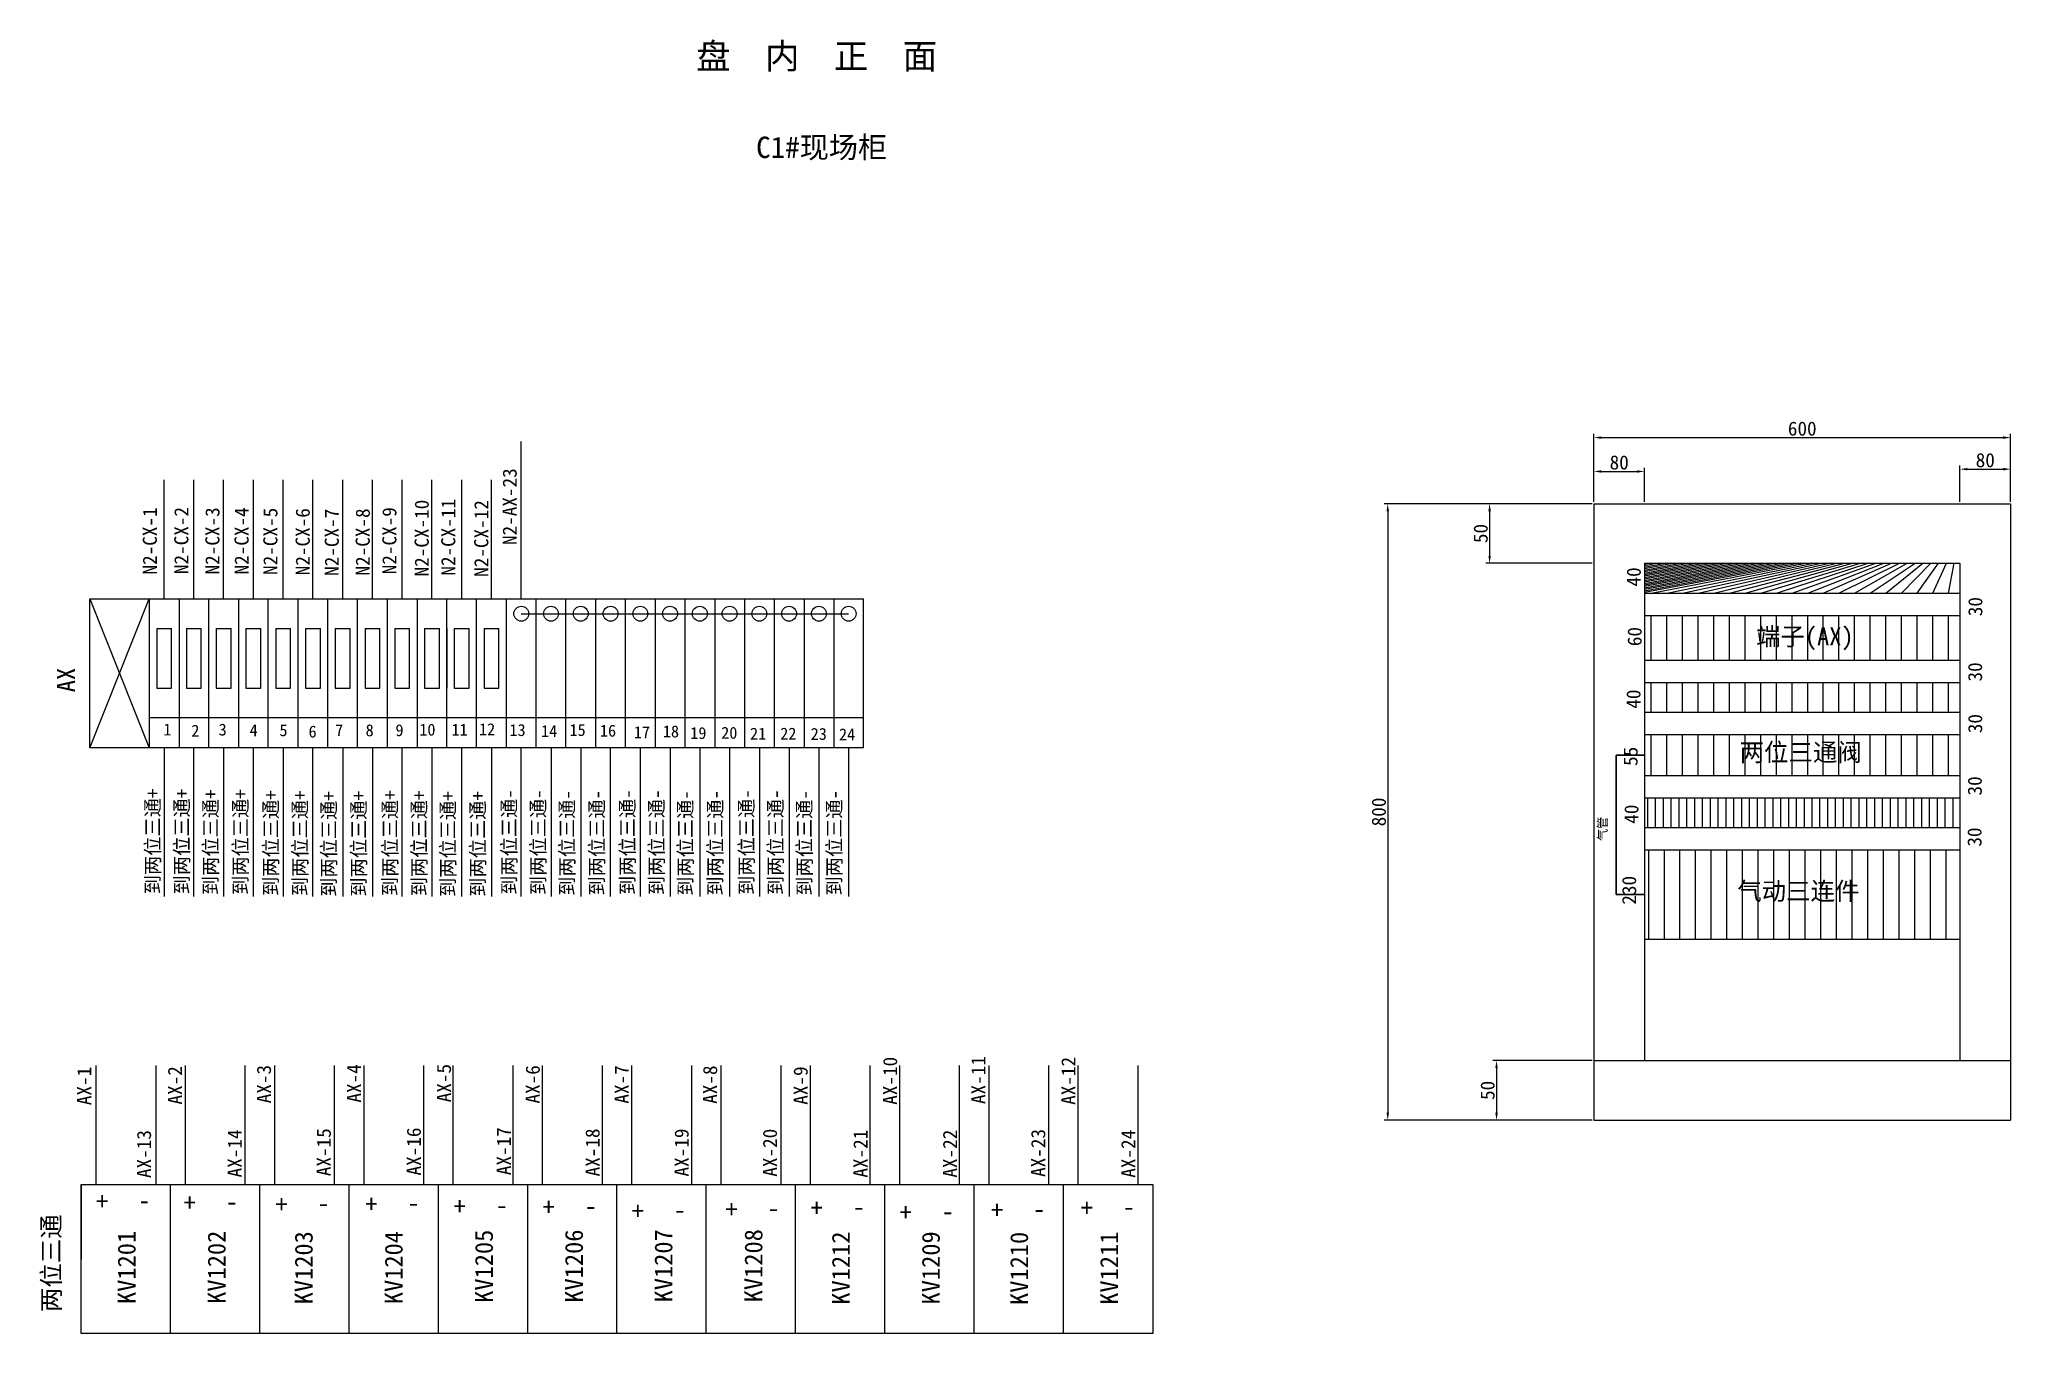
# Model space of a CAD drawing. Header units: millimetres. Extents: x -316745142 to -316741104, y 1018242592 to 1018244331.
# Drawn here: x -316741766 to -316741104, y 1018243855 to 1018244290 of the extents above; entities that cross this region are included whole.
import ezdxf

# ---------------------------------------------------------------- set-up
doc = ezdxf.new("R2010")
doc.units = ezdxf.units.MM
doc.dimstyles.new('ISO-25', dxfattribs={"dimtxt": 2.5, "dimasz": 2.5, "dimexe": 1.25, "dimexo": 0.625, "dimtad": 1, "dimdsep": 46, "dimtxsty": 'Standard', "dimcen": 2.5, "dimadec": 0, "dimazin": 0, "dimtfac": 1, "dimtmove": 0, "dimatfit": 3, "dimfxl": 1, "dimarcsym": 0})
pattern_1 = [(45, (0, 0), (-2.245064030267288, 2.245064030267288), [])]

msp = doc.modelspace()

# ---------------------------------------------------------------- texts
at = {"lineweight": -2, "attachment_point": 1}
for s, width, insert, char_height in [('{\\fSimSun|b0|i0|c134|p2;盘  内  正  面}', 167.2279717922211, (-316741545.3610529, 1018244288.556472), 8.4865), ('{\\fSimSun|b0|i0|c134|p2;C1#现场柜}', 46.2363868355751, (-316741525.2242106, 1018244257.280938), 7.1805), ('{\\fSimSun|b0|i0|c134|p2;端子(AX)}', 76.99844938516617, (-316741189.2490847, 1018244092.443249), 6.0163), ('1', 6.0163, (-316741724.4042536, 1018244060.201497), 4), ('2', 6.0163, (-316741715.0012127, 1018244059.77847), 4), ('3', 6.0163, (-316741705.8349119, 1018244060.149935), 4), ('4', 6.0163, (-316741695.4120504, 1018244059.938414), 4), ('5', 6.0163, (-316741685.4007834, 1018244059.938414), 4), ('6', 6.0163, (-316741675.612007, 1018244059.504251), 4), ('7', 6.0163, (-316741666.6463932, 1018244059.949556), 4), ('8', 6.0163, (-316741656.4406842, 1018244059.943486), 4), ('9', 6.0163, (-316741646.4060274, 1018244059.945679), 4), ('10', 6.0163, (-316741638.407169, 1018244060.139281), 4), ('11', 6.0163, (-316741627.5808867, 1018244060.112987), 4), ('12', 6.0163, (-316741618.343737, 1018244060.269352), 4), ('13', 6.0163, (-316741608.1081311, 1018244060.001966), 4), ('14', 6.0163, (-316741597.486169, 1018244059.653683), 4), ('15', 6.0163, (-316741587.9412521, 1018244060.025291), 4), ('16', 6.0163, (-316741577.7106034, 1018244059.7939), 4), ('17', 6.0163, (-316741566.3121178, 1018244059.267635), 4), ('18', 6.0163, (-316741556.5598373, 1018244059.540846), 4), ('19', 6.0163, (-316741547.3543817, 1018244058.994401), 4), ('20', 6.0163, (-316741536.964121, 1018244059.085486), 4), ('21', 6.0163, (-316741527.269683, 1018244058.804562), 4), ('22', 6.0163, (-316741517.1257881, 1018244058.804562), 4), ('23', 6.0163, (-316741506.8905773, 1018244058.713258), 4), ('24', 6.0163, (-316741497.3863764, 1018244058.530605), 4), ('{\\fSimSun|b0|i0|c134|p2;两位三通阀}', 47.23481088876724, (-316741194.7460609, 1018244053.545288), 6.0163), ('{\\fSimSun|b0|i0|c134|p2;气动三连件}', 47.23481088876724, (-316741195.5487311, 1018244006.935566), 6.0163), ('{\\fSimSun|b0|i0|c134|p2;+}', 6.234150648117065, (-316741746.9765505, 1018243902.754176), 6.0163), ('{\\fSimSun|b0|i0|c134|p2;-}', 6.234150648117065, (-316741732.8346753, 1018243903.106006), 6.0163), ('{\\fSimSun|b0|i0|c134|p2;+}', 6.234150648117065, (-316741717.60697, 1018243902.300898), 6.0163), ('{\\fSimSun|b0|i0|c134|p2;-}', 6.234150648117065, (-316741703.4650948, 1018243902.652727), 6.0163), ('{\\fSimSun|b0|i0|c134|p2;+}', 6.234150648117065, (-316741686.7347192, 1018243901.78675), 6.0163), ('{\\fSimSun|b0|i0|c134|p2;+}', 6.234150648117065, (-316741656.5529351, 1018243901.900688), 6.0163), ('{\\fSimSun|b0|i0|c134|p2;+}', 6.234150648117065, (-316741626.8880371, 1018243901.127396), 6.0163), ('{\\fSimSun|b0|i0|c134|p2;+}', 6.234150648117065, (-316741596.9651513, 1018243900.869632), 6.0163), ('{\\fSimSun|b0|i0|c134|p2;+}', 6.234150648117065, (-316741506.9386668, 1018243900.611867), 6.0163), ('{\\fSimSun|b0|i0|c134|p2;+}', 6.234150648117065, (-316741416.1383262, 1018243900.611867), 6.0163), ('{\\fSimSun|b0|i0|c134|p2;-}', 6.234150648117065, (-316741672.592844, 1018243902.138579), 6.0163), ('{\\fSimSun|b0|i0|c134|p2;-}', 6.234150648117065, (-316741642.41106, 1018243902.252518), 6.0163), ('{\\fSimSun|b0|i0|c134|p2;-}', 6.234150648117065, (-316741612.7461619, 1018243901.479225), 6.0163), ('{\\fSimSun|b0|i0|c134|p2;-}', 6.234150648117065, (-316741582.8232762, 1018243901.221461), 6.0163), ('{\\fSimSun|b0|i0|c134|p2;+}', 6.234150648117065, (-316741567.0423191, 1018243899.580832), 6.0163), ('{\\fSimSun|b0|i0|c134|p2;-}', 6.234150648117065, (-316741552.9004439, 1018243899.932662), 6.0163), ('{\\fSimSun|b0|i0|c134|p2;+}', 6.234150648117065, (-316741535.5717209, 1018243900.096361), 6.0163), ('{\\fSimSun|b0|i0|c134|p2;-}', 6.234150648117065, (-316741521.4298458, 1018243900.44819), 6.0163), ('{\\fSimSun|b0|i0|c134|p2;-}', 6.234150648117065, (-316741492.7967917, 1018243900.963697), 6.0163), ('{\\fSimSun|b0|i0|c134|p2;+}', 6.234150648117065, (-316741477.0158346, 1018243899.065304), 6.0163), ('{\\fSimSun|b0|i0|c134|p2;-}', 6.234150648117065, (-316741462.8739594, 1018243899.417134), 6.0163), ('{\\fSimSun|b0|i0|c134|p2;+}', 6.234150648117065, (-316741446.3190926, 1018243899.838597), 6.0163), ('{\\fSimSun|b0|i0|c134|p2;-}', 6.234150648117065, (-316741432.1772175, 1018243900.190426), 6.0163), ('{\\fSimSun|b0|i0|c134|p2;-}', 6.234150648117065, (-316741401.996451, 1018243900.963697), 6.0163)]:
    msp.add_mtext_dynamic_manual_height_columns(s, width=width, gutter_width=23.6715, heights=[0], dxfattribs=dict(at, insert=insert, char_height=char_height))
for s, width, insert, char_height, rotation in [('N2-AX-23', 8.481099486351013, (-316741610.3946222, 1018244120.138573), 4.7343, 89.99999999999999), ('N2-CX-1', 8.481099486351013, (-316741731.2990685, 1018244110.221934), 4.7343, 89.99999999999999), ('N2-CX-2', 8.481099486351013, (-316741720.7345894, 1018244110.378195), 4.7343, 89.99999999999999), ('N2-CX-3', 8.481099486351013, (-316741710.2859277, 1018244110.249832), 4.7343, 89.99999999999999), ('N2-CX-4', 8.481099486351013, (-316741700.4773573, 1018244110.249163), 4.7343, 89.99999999999999), ('N2-CX-5', 8.481099486351013, (-316741690.8039267, 1018244110.096409), 4.7343, 89.99999999999999), ('N2-CX-6', 8.481099486351013, (-316741679.9436739, 1018244109.978819), 4.7343, 89.99999999999999), ('N2-CX-7', 8.481099486351013, (-316741670.1721568, 1018244109.775491), 4.7343, 89.99999999999999), ('N2-CX-8', 8.481099486351013, (-316741659.7793131, 1018244109.891724), 4.7343, 89.99999999999999), ('N2-CX-9', 8.481099486351013, (-316741650.8208498, 1018244110.301669), 4.7343, 89.99999999999999), ('N2-CX-10', 8.481099486351013, (-316741639.9605968, 1018244109.585436), 4.7343, 89.99999999999999), ('N2-CX-11', 8.481099486351013, (-316741631.0374558, 1018244109.855449), 4.7343, 89.99999999999999), ('N2-CX-12', 8.481099486351013, (-316741619.9434903, 1018244109.445522), 4.7343, 89.99999999999999), ('40', 4.332371652126312, (-316741232.7044289, 1018244106.200426), 4.7343, 90), ('30', 4.332371652126312, (-316741117.961879, 1018244096.229653), 4.7343, 90), ('60', 4.332371652126312, (-316741232.4297688, 1018244086.167996), 4.7343, 90), ('AX', 55.68630057573318, (-316741760.113143, 1018244070.697033), 6.0163, 89.99999999999999), ('30', 4.332371652126312, (-316741118.0416265, 1018244074.298946), 4.7343, 90), ('40', 4.332371652126312, (-316741232.8074045, 1018244065.171367), 4.7343, 90), ('30', 4.332371652126312, (-316741118.0102952, 1018244056.94213), 4.7343, 90), ('55', 4.332371652126312, (-316741233.7933486, 1018244045.950704), 4.7343, 90), ('30', 4.332371652126312, (-316741118.1319785, 1018244036.025301), 4.7343, 90), ('{\\fSimSun|b0|i0|c134|p2;到两位三通}+', 131.1388491988182, (-316741730.3584774, 1018244002.866136), 4.7343, 89.99999999999999), ('{\\fSimSun|b0|i0|c134|p2;到两位三通}+', 131.1388491988182, (-316741720.5774364, 1018244002.804938), 4.7343, 89.99999999999999), ('{\\fSimSun|b0|i0|c134|p2;到两位三通}+', 131.1388491988182, (-316741710.8875507, 1018244002.574388), 4.7343, 89.99999999999999), ('{\\fSimSun|b0|i0|c134|p2;到两位三通}+', 131.1388491988182, (-316741700.8515747, 1018244002.632036), 4.7343, 89.99999999999999), ('{\\fSimSun|b0|i0|c134|p2;到两位三通}+', 131.1388491988182, (-316741690.6425536, 1018244002.289804), 4.7343, 89.99999999999999), ('{\\fSimSun|b0|i0|c134|p2;到两位三通}+', 131.1388491988182, (-316741680.8615127, 1018244002.228606), 4.7343, 89.99999999999999), ('{\\fSimSun|b0|i0|c134|p2;到两位三通}+', 131.1388491988182, (-316741671.171627, 1018244001.998056), 4.7343, 89.99999999999999), ('{\\fSimSun|b0|i0|c134|p2;到两位三通}+', 131.1388491988182, (-316741661.135651, 1018244002.055704), 4.7343, 89.99999999999999), ('{\\fSimSun|b0|i0|c134|p2;到两位三通}+', 131.1388491988182, (-316741650.6247247, 1018244002.257069), 4.7343, 89.99999999999999), ('{\\fSimSun|b0|i0|c134|p2;到两位三通}+', 131.1388491988182, (-316741640.8436838, 1018244002.195871), 4.7343, 89.99999999999999), ('{\\fSimSun|b0|i0|c134|p2;到两位三通}+', 131.1388491988182, (-316741631.1537981, 1018244001.96532), 4.7343, 89.99999999999999), ('{\\fSimSun|b0|i0|c134|p2;到两位三通}+', 131.1388491988182, (-316741621.1178221, 1018244002.022969), 4.7343, 89.99999999999999), ('{\\fSimSun|b0|i0|c134|p2;到两位三通}-', 131.1388491988182, (-316741610.6170183, 1018244002.658856), 4.7343, 89.99999999999999), ('{\\fSimSun|b0|i0|c134|p2;到两位三通}-', 131.1388491988182, (-316741600.8359774, 1018244002.597658), 4.7343, 89.99999999999999), ('{\\fSimSun|b0|i0|c134|p2;到两位三通}-', 131.1388491988182, (-316741591.1460917, 1018244002.367107), 4.7343, 89.99999999999999), ('{\\fSimSun|b0|i0|c134|p2;到两位三通}-', 131.1388491988182, (-316741581.1101157, 1018244002.424756), 4.7343, 89.99999999999999), ('{\\fSimSun|b0|i0|c134|p2;到两位三通}-', 131.1388491988182, (-316741570.839771, 1018244002.615493), 4.7343, 89.99999999999999), ('{\\fSimSun|b0|i0|c134|p2;到两位三通}-', 131.1388491988182, (-316741561.05873, 1018244002.554295), 4.7343, 89.99999999999999), ('{\\fSimSun|b0|i0|c134|p2;到两位三通}-', 131.1388491988182, (-316741551.3688443, 1018244002.323745), 4.7343, 89.99999999999999), ('{\\fSimSun|b0|i0|c134|p2;到两位三通}-', 131.1388491988182, (-316741541.3328683, 1018244002.381393), 4.7343, 89.99999999999999), ('{\\fSimSun|b0|i0|c134|p2;到两位三通}-', 131.1388491988182, (-316741530.8581471, 1018244002.646454), 4.7343, 89.99999999999999), ('{\\fSimSun|b0|i0|c134|p2;到两位三通}-', 131.1388491988182, (-316741521.0771062, 1018244002.585256), 4.7343, 89.99999999999999), ('{\\fSimSun|b0|i0|c134|p2;到两位三通}-', 131.1388491988182, (-316741511.3872205, 1018244002.354705), 4.7343, 89.99999999999999), ('{\\fSimSun|b0|i0|c134|p2;到两位三通}-', 131.1388491988182, (-316741501.3512445, 1018244002.412354), 4.7343, 89.99999999999999), ('40', 4.332371652126312, (-316741233.5049944, 1018244026.539758), 4.7343, 90), ('30', 4.332371652126312, (-316741118.2384513, 1018244018.851269), 4.7343, 90), ('230', 4.332371652126312, (-316741234.2672821, 1018243999.368269), 4.7343, 90), ('{\\fSimSun|b0|i0|c134|p2;AX-10}', 131.1388491988182, (-316741482.5791932, 1018243932.172005), 4.7343, 89.99999999999999), ('{\\fSimSun|b0|i0|c134|p2;AX-11}', 131.1388491988182, (-316741452.9325584, 1018243932.418244), 4.7343, 89.99999999999999), ('{\\fSimSun|b0|i0|c134|p2;AX-12}', 131.1388491988182, (-316741422.669795, 1018243932.139664), 4.7343, 89.99999999999999), ('{\\fSimSun|b0|i0|c134|p2;AX-1}', 131.1388491988182, (-316741753.3777133, 1018243932.038149), 4.7343, 89.99999999999999), ('{\\fSimSun|b0|i0|c134|p2;AX-2}', 131.1388491988182, (-316741722.8812773, 1018243932.245693), 4.7343, 89.99999999999999), ('{\\fSimSun|b0|i0|c134|p2;AX-3}', 131.1388491988182, (-316741692.9705491, 1018243932.660802), 4.7343, 89.99999999999999), ('{\\fSimSun|b0|i0|c134|p2;AX-4}', 131.1388491988182, (-316741662.7238531, 1018243932.894924), 4.7343, 89.99999999999999), ('{\\fSimSun|b0|i0|c134|p2;AX-5}', 131.1388491988182, (-316741632.4847622, 1018243932.999112), 4.7343, 89.99999999999999), ('{\\fSimSun|b0|i0|c134|p2;AX-6}', 131.1388491988182, (-316741602.6628328, 1018243932.582337), 4.7343, 89.99999999999999), ('{\\fSimSun|b0|i0|c134|p2;AX-7}', 131.1388491988182, (-316741572.7438032, 1018243932.555803), 4.7343, 89.99999999999999), ('{\\fSimSun|b0|i0|c134|p2;AX-8}', 131.1388491988182, (-316741543.0648195, 1018243932.494911), 4.7343, 89.99999999999999), ('{\\fSimSun|b0|i0|c134|p2;AX-9}', 131.1388491988182, (-316741512.6475955, 1018243932.179389), 4.7343, 89.99999999999999), ('{\\fSimSun|b0|i0|c134|p2;AX-13}', 131.1388491988182, (-316741733.266932, 1018243907.564924), 4.7343, 89.99999999999999), ('{\\fSimSun|b0|i0|c134|p2;AX-14}', 131.1388491988182, (-316741702.770496, 1018243907.772468), 4.7343, 89.99999999999999), ('{\\fSimSun|b0|i0|c134|p2;AX-15}', 131.1388491988182, (-316741672.8597678, 1018243908.187577), 4.7343, 89.99999999999999), ('{\\fSimSun|b0|i0|c134|p2;AX-16}', 131.1388491988182, (-316741642.6130717, 1018243908.421699), 4.7343, 89.99999999999999), ('{\\fSimSun|b0|i0|c134|p2;AX-17}', 131.1388491988182, (-316741612.3739809, 1018243908.525887), 4.7343, 89.99999999999999), ('{\\fSimSun|b0|i0|c134|p2;AX-18}', 131.1388491988182, (-316741582.5520515, 1018243908.109113), 4.7343, 89.99999999999999), ('{\\fSimSun|b0|i0|c134|p2;AX-19}', 131.1388491988182, (-316741552.6330219, 1018243908.082578), 4.7343, 89.99999999999999), ('{\\fSimSun|b0|i0|c134|p2;AX-20}', 131.1388491988182, (-316741522.9540381, 1018243908.021686), 4.7343, 89.99999999999999), ('{\\fSimSun|b0|i0|c134|p2;AX-21}', 131.1388491988182, (-316741492.5368142, 1018243907.706164), 4.7343, 89.99999999999999), ('{\\fSimSun|b0|i0|c134|p2;AX-22}', 131.1388491988182, (-316741462.4684119, 1018243907.69878), 4.7343, 89.99999999999999), ('{\\fSimSun|b0|i0|c134|p2;AX-23}', 131.1388491988182, (-316741432.8217771, 1018243907.945019), 4.7343, 89.99999999999999), ('{\\fSimSun|b0|i0|c134|p2;AX-24}', 131.1388491988182, (-316741402.5590137, 1018243907.666439), 4.7343, 89.99999999999999), ('{\\fSimSun|b0|i0|c134|p2;两位三通}', 55.68630057573318, (-316741765.103388, 1018243862.557879), 6.0163, 89.99999999999999), ('{\\fSimSun|b0|i0|c134|p2;KV1201}', 55.68630057573318, (-316741739.7540679, 1018243865.265432), 6.0163, 89.99999999999999), ('{\\fSimSun|b0|i0|c134|p2;KV1202}', 55.68630057573318, (-316741709.514977, 1018243865.322314), 6.0163, 89.99999999999999), ('{\\fSimSun|b0|i0|c134|p2;KV1203}', 55.68630057573318, (-316741680.2533154, 1018243865.152305), 6.0163, 89.99999999999999), ('{\\fSimSun|b0|i0|c134|p2;KV1204}', 55.68630057573318, (-316741650.0142246, 1018243865.209186), 6.0163, 89.99999999999999), ('{\\fSimSun|b0|i0|c134|p2;KV1205}', 55.68630057573318, (-316741619.6883702, 1018243865.662289), 6.0163, 89.99999999999999), ('{\\fSimSun|b0|i0|c134|p2;KV1206}', 55.68630057573318, (-316741589.4492793, 1018243865.719171), 6.0163, 89.99999999999999), ('{\\fSimSun|b0|i0|c134|p2;KV1207}', 55.68630057573318, (-316741559.370594, 1018243865.803398), 6.0163, 89.99999999999999), ('{\\fSimSun|b0|i0|c134|p2;KV1208}', 55.68630057573318, (-316741529.1315031, 1018243865.86028), 6.0163, 89.99999999999999), ('{\\fSimSun|b0|i0|c134|p2;KV1212}', 55.68630057573318, (-316741499.7741338, 1018243865.056355), 6.0163, 89.99999999999999), ('{\\fSimSun|b0|i0|c134|p2;KV1209}', 55.68630057573318, (-316741469.5350429, 1018243865.113237), 6.0163, 89.99999999999999), ('{\\fSimSun|b0|i0|c134|p2;KV1210}', 55.68630057573318, (-316741439.8640929, 1018243864.951378), 6.0163, 89.99999999999999), ('{\\fSimSun|b0|i0|c134|p2;KV1211}', 55.68630057573318, (-316741409.625002, 1018243865.00826), 6.0163, 89.99999999999999)]:
    msp.add_mtext_dynamic_manual_height_columns(s, width=width, gutter_width=23.6715, heights=[0], dxfattribs=dict(at, insert=insert, char_height=char_height, rotation=rotation))
at = {"color": 2, "lineweight": -2, "true_color": 0xf1eb1f, "insert": (-316741242.341956, 1018244020.743923), "char_height": 3, "attachment_point": 1, "rotation": 90}
msp.add_mtext_dynamic_manual_height_columns('{\\fSimSun|b0|i0|c134|p2;气管}', width=47.23481088876724, gutter_width=23.6715, heights=[0], dxfattribs=at)

# ---------------------------------------------------------------- blocks, each defined once
blk = doc.blocks.new('*D135')
at = {"color": 0, "lineweight": -2, "transparency": 16777216}
for p, q in [((-316741243.727273, 1018244134.624178), (-316741243.727273, 1018244157.451385)), ((-316741241.227273, 1018244156.201385), (-316741106.227273, 1018244156.201385)), ((-316741103.727273, 1018244134.624178), (-316741103.727273, 1018244157.451385))]:
    blk.add_line(p, q, dxfattribs=at)
for points in [[(-316741241.227273, 1018244156.618051), (-316741241.227273, 1018244155.784718), (-316741243.727273, 1018244156.201385)], [(-316741106.227273, 1018244156.618051), (-316741106.227273, 1018244155.784718), (-316741103.727273, 1018244156.201385)]]:
    blk.add_solid(points, dxfattribs=at)
at = {"layer": 'Defpoints', "color": 0, "lineweight": -2, "transparency": 16777216}
for p in [(-316741103.727273, 1018244156.201385), (-316741243.727273, 1018244133.999178), (-316741103.727273, 1018244133.999178)]:
    blk.add_point(p, dxfattribs=at)
at = {"color": 0, "lineweight": -2, "transparency": 16777216, "insert": (-316741173.727273, 1018244159.19351), "char_height": 2.5, "attachment_point": 5}
blk.add_mtext('{\\H1.8937x;600}', dxfattribs=at)
blk = doc.blocks.new('*D136')
at = {"color": 0, "lineweight": -2, "transparency": 16777216}
for p, q in [((-316741243.727273, 1018244134.624178), (-316741243.727273, 1018244146.090933)), ((-316741241.227273, 1018244144.840933), (-316741229.227273, 1018244144.840933)), ((-316741226.727273, 1018244134.624178), (-316741226.727273, 1018244146.090933))]:
    blk.add_line(p, q, dxfattribs=at)
for points in [[(-316741241.227273, 1018244145.2576), (-316741241.227273, 1018244144.424267), (-316741243.727273, 1018244144.840933)], [(-316741229.227273, 1018244145.2576), (-316741229.227273, 1018244144.424267), (-316741226.727273, 1018244144.840933)]]:
    blk.add_solid(points, dxfattribs=at)
at = {"layer": 'Defpoints', "color": 0, "lineweight": -2, "transparency": 16777216}
for p in [(-316741226.727273, 1018244144.840933), (-316741243.727273, 1018244133.999178), (-316741226.727273, 1018244133.999178)]:
    blk.add_point(p, dxfattribs=at)
at = {"color": 0, "lineweight": -2, "transparency": 16777216, "insert": (-316741235.227273, 1018244147.833058), "char_height": 2.5, "attachment_point": 5}
blk.add_mtext('{\\H1.8937x;80}', dxfattribs=at)
blk = doc.blocks.new('*D137')
at = {"color": 0, "lineweight": -2, "transparency": 16777216}
for p, q in [((-316741120.727273, 1018244134.624178), (-316741120.727273, 1018244146.857855)), ((-316741118.227273, 1018244145.607855), (-316741106.227273, 1018244145.607855)), ((-316741103.727273, 1018244134.624178), (-316741103.727273, 1018244146.857855))]:
    blk.add_line(p, q, dxfattribs=at)
for points in [[(-316741118.227273, 1018244146.024521), (-316741118.227273, 1018244145.191188), (-316741120.727273, 1018244145.607855)], [(-316741106.227273, 1018244146.024521), (-316741106.227273, 1018244145.191188), (-316741103.727273, 1018244145.607855)]]:
    blk.add_solid(points, dxfattribs=at)
at = {"layer": 'Defpoints', "color": 0, "lineweight": -2, "transparency": 16777216}
for p in [(-316741103.727273, 1018244145.607855), (-316741120.727273, 1018244133.999178), (-316741103.727273, 1018244133.999178)]:
    blk.add_point(p, dxfattribs=at)
at = {"color": 0, "lineweight": -2, "transparency": 16777216, "insert": (-316741112.227273, 1018244148.59998), "char_height": 2.5, "attachment_point": 5}
blk.add_mtext('{\\H1.8937x;80}', dxfattribs=at)
blk = doc.blocks.new('*D138')
at = {"color": 0, "lineweight": -2, "transparency": 16777216}
for p, q in [((-316741244.352273, 1018244133.999178), (-316741314.2454628, 1018244133.999178)), ((-316741312.9954628, 1018244131.499178), (-316741312.9954628, 1018243929.499188)), ((-316741244.3522714, 1018243926.999188), (-316741314.2454628, 1018243926.999188))]:
    blk.add_line(p, q, dxfattribs=at)
for points in [[(-316741313.4121295, 1018244131.499178), (-316741312.5787961, 1018244131.499178), (-316741312.9954628, 1018244133.999178)], [(-316741313.4121295, 1018243929.499188), (-316741312.5787961, 1018243929.499188), (-316741312.9954628, 1018243926.999188)]]:
    blk.add_solid(points, dxfattribs=at)
at = {"layer": 'Defpoints', "color": 0, "lineweight": -2, "transparency": 16777216}
for p in [(-316741243.727273, 1018244133.999178), (-316741312.9954628, 1018243926.999188), (-316741243.7272714, 1018243926.999188)]:
    blk.add_point(p, dxfattribs=at)
at = {"color": 0, "lineweight": -2, "transparency": 16777216, "insert": (-316741315.987588, 1018244030.499183), "char_height": 2.5, "attachment_point": 5, "rotation": 90}
blk.add_mtext('{\\H1.8937x;800}', dxfattribs=at)
blk = doc.blocks.new('*D139')
at = {"color": 0, "lineweight": -2, "transparency": 16777216}
for p, q in [((-316741244.352273, 1018244133.999178), (-316741280.0179945, 1018244133.999178)), ((-316741278.7679945, 1018244131.499178), (-316741278.7679945, 1018244116.499178)), ((-316741244.352273, 1018244113.999178), (-316741280.0179945, 1018244113.999178))]:
    blk.add_line(p, q, dxfattribs=at)
for points in [[(-316741279.1846611, 1018244131.499178), (-316741278.3513278, 1018244131.499178), (-316741278.7679945, 1018244133.999178)], [(-316741279.1846611, 1018244116.499178), (-316741278.3513278, 1018244116.499178), (-316741278.7679945, 1018244113.999178)]]:
    blk.add_solid(points, dxfattribs=at)
at = {"layer": 'Defpoints', "color": 0, "lineweight": -2, "transparency": 16777216}
for p in [(-316741243.727273, 1018244133.999178), (-316741278.7679945, 1018244113.999178), (-316741243.727273, 1018244113.999178)]:
    blk.add_point(p, dxfattribs=at)
at = {"color": 0, "lineweight": -2, "transparency": 16777216, "insert": (-316741281.7601196, 1018244123.999178), "char_height": 2.5, "attachment_point": 5, "rotation": 90}
blk.add_mtext('{\\H1.8937x;50}', dxfattribs=at)
blk = doc.blocks.new('*U169')
at = {"lineweight": -2}
blk.add_line((0, -2.5), (0, 2.5), dxfattribs=at)
blk = doc.blocks.new('*U170')
at = {"color": 0, "linetype": 'ByBlock', "lineweight": -2, "transparency": 16777216}
for p in [(0, 0), (10, 0), (20, 0), (30, 0), (40, 0), (50, 0), (60, 0), (70, 0), (80, 0), (90, 0), (100, 0), (110, 0)]:
    blk.add_blockref('*U169', p, dxfattribs=at)
blk = doc.blocks.new('*U167')
at = {"lineweight": -2}
blk.add_circle((0, 0), 2.5, dxfattribs=at)
blk = doc.blocks.new('*U168')
at = {"color": 0, "linetype": 'ByBlock', "lineweight": -2, "transparency": 16777216}
for p in [(0, 0), (10, 0), (20, 0), (30, 0), (40, 0), (50, 0), (60, 0), (70, 0), (80, 0), (90, 0), (100, 0), (110, 0)]:
    blk.add_blockref('*U167', p, dxfattribs=at)
blk = doc.blocks.new('*U175')
at = {"color": 1, "lineweight": -2}
blk.add_line((0, -25), (0, 25), dxfattribs=at)
blk = doc.blocks.new('*U176')
at = {"color": 0, "linetype": 'ByBlock', "lineweight": -2, "transparency": 16777216}
for p in [(0, 0), (30, 0), (60, 0), (90, 0), (120, 0), (150, 0), (180, 0), (210, 0), (240, 0), (270, 0), (300, 0), (330, 0)]:
    blk.add_blockref('*U175', p, dxfattribs=at)
blk = doc.blocks.new('*D183')
at = {"color": 0, "lineweight": -2, "transparency": 16777216}
for p, q in [((-316741244.3522714, 1018243946.999188), (-316741277.7027313, 1018243946.999188)), ((-316741276.4527313, 1018243944.499188), (-316741276.4527313, 1018243929.499188)), ((-316741244.3522714, 1018243926.999188), (-316741277.7027313, 1018243926.999188))]:
    blk.add_line(p, q, dxfattribs=at)
for points in [[(-316741276.8693979, 1018243944.499188), (-316741276.0360646, 1018243944.499188), (-316741276.4527313, 1018243946.999188)], [(-316741276.8693979, 1018243929.499188), (-316741276.0360646, 1018243929.499188), (-316741276.4527313, 1018243926.999188)]]:
    blk.add_solid(points, dxfattribs=at)
at = {"layer": 'Defpoints', "color": 0, "lineweight": -2, "transparency": 16777216}
for p in [(-316741243.7272714, 1018243946.999188), (-316741276.4527313, 1018243926.999188), (-316741243.7272714, 1018243926.999188)]:
    blk.add_point(p, dxfattribs=at)
at = {"color": 0, "lineweight": -2, "transparency": 16777216, "insert": (-316741279.4448564, 1018243936.999188), "char_height": 2.5, "attachment_point": 5, "rotation": 90}
blk.add_mtext('{\\H1.8937x;50}', dxfattribs=at)

# ---------------------------------------------------------------- dimensions: what is measured, and where the dimension line sits
at = {"lineweight": -2}
for base, p1, p2, text, picture, middle in [((-316741103.727273, 1018244156.201385), (-316741243.727273, 1018244133.999178), (-316741103.727273, 1018244133.999178), '{\\H1.8937x;600}', '*D135', (-316741173.727273, 1018244159.19351)), ((-316741103.727273, 1018244145.607855), (-316741120.727273, 1018244133.999178), (-316741103.727273, 1018244133.999178), '{\\H1.8937x;80}', '*D137', (-316741112.227273, 1018244148.59998)), ((-316741226.727273, 1018244144.840933), (-316741243.727273, 1018244133.999178), (-316741226.727273, 1018244133.999178), '{\\H1.8937x;80}', '*D136', (-316741235.227273, 1018244147.833058))]:
    dim = msp.add_linear_dim(base=base, p1=p1, p2=p2, text=text, dimstyle='ISO-25', dxfattribs=at)
    dim.commit()
    dim.dimension.update_dxf_attribs({"geometry": picture, "text_midpoint": middle})
for base, p1, p2, text, picture, middle in [((-316741312.9954628, 1018243926.999188), (-316741243.727273, 1018244133.999178), (-316741243.7272714, 1018243926.999188), '{\\H1.8937x;800}', '*D138', (-316741315.987588, 1018244030.499183)), ((-316741278.7679945, 1018244113.999178), (-316741243.727273, 1018244133.999178), (-316741243.727273, 1018244113.999178), '{\\H1.8937x;50}', '*D139', (-316741281.7601196, 1018244123.999178)), ((-316741276.4527313, 1018243926.999188), (-316741243.7272714, 1018243946.999188), (-316741243.7272714, 1018243926.999188), '{\\H1.8937x;50}', '*D183', (-316741279.4448564, 1018243936.999188))]:
    dim = msp.add_linear_dim(base=base, p1=p1, p2=p2, angle=90, text=text, dimstyle='ISO-25', dxfattribs=at)
    dim.commit()
    dim.dimension.update_dxf_attribs({"geometry": picture, "text_midpoint": middle})

# ---------------------------------------------------------------- hatches: boundary and pattern name
at = {"lineweight": -2}
h = msp.add_hatch(dxfattribs=at)
h.set_pattern_fill('ANSI31', color=256)
h.set_pattern_definition(pattern_1)
h.paths.add_polyline_path([(-316741226.727257, 1018244113.999178), (-316741226.727257, 1018244103.999173), (-316741120.727273, 1018244103.999173), (-316741120.727273, 1018244113.999178)])
h = msp.add_hatch(dxfattribs=at)
h.set_pattern_fill('ANSI31', color=256)
h.set_pattern_definition(pattern_1)
h.paths.add_polyline_path([(-316741120.727273, 1018244081.499173), (-316741120.727273, 1018244096.499173), (-316741226.727257, 1018244096.499173), (-316741226.727257, 1018244081.499173)])
h = msp.add_hatch(dxfattribs=at)
h.set_pattern_fill('ANSI31', color=256)
h.set_pattern_definition(pattern_1)
h.paths.add_polyline_path([(-316741120.727273, 1018244063.999173), (-316741120.727273, 1018244073.999173), (-316741226.727257, 1018244073.999173), (-316741226.727257, 1018244063.999173)])
h = msp.add_hatch(dxfattribs=at)
h.set_pattern_fill('ANSI31', color=256)
h.set_pattern_definition(pattern_1)
h.paths.add_polyline_path([(-316741226.727257, 1018244056.499173), (-316741226.727257, 1018244042.749173), (-316741120.727273, 1018244042.749173), (-316741120.727273, 1018244056.499173)])
h = msp.add_hatch(dxfattribs=at)
h.set_pattern_fill('ANSI31', color=256)
h.set_pattern_definition(pattern_1)
h.paths.add_polyline_path([(-316741120.727273, 1018244025.249173), (-316741120.727273, 1018244035.249173), (-316741226.727257, 1018244035.249173), (-316741226.727257, 1018244025.249173)])
at = {"lineweight": -2, "true_color": 0xffffff}
h = msp.add_hatch(dxfattribs=at)
h.set_pattern_fill('ANSI31')
h.set_pattern_definition(pattern_1)
h.paths.add_polyline_path([(-316741120.727273, 1018244017.749173), (-316741226.727257, 1018244017.749173), (-316741226.727257, 1018243987.749173), (-316741120.727273, 1018243987.749173)])

# ---------------------------------------------------------------- linework, layer by layer
at = {"lineweight": -2}
for p, q in [((-316741604.1384275, 1018244102.069993), (-316741604.1384275, 1018244154.853114)), ((-316741724.1384333, 1018244102.069993), (-316741724.1384333, 1018244137.069993)), ((-316741714.1384312, 1018244102.069993), (-316741714.1384312, 1018244137.069993)), ((-316741704.1384312, 1018244102.069993), (-316741704.1384312, 1018244137.069993)), ((-316741694.1384312, 1018244102.069993), (-316741694.1384312, 1018244137.069993)), ((-316741684.1384312, 1018244102.069993), (-316741684.1384312, 1018244137.069993)), ((-316741674.1384312, 1018244102.069993), (-316741674.1384312, 1018244137.069993)), ((-316741664.1384312, 1018244102.069993), (-316741664.1384312, 1018244137.069993)), ((-316741654.1384312, 1018244102.069993), (-316741654.1384312, 1018244137.069993)), ((-316741644.1384312, 1018244102.069993), (-316741644.1384312, 1018244137.069993)), ((-316741634.1384312, 1018244102.069993), (-316741634.1384312, 1018244137.069993)), ((-316741624.1384312, 1018244102.069993), (-316741624.1384312, 1018244137.069993)), ((-316741614.1384312, 1018244102.069993), (-316741614.1384312, 1018244137.069993)), ((-316741226.727273, 1018244113.999178), (-316741120.727273, 1018244113.999178)), ((-316741226.727257, 1018244113.999173), (-316741226.727257, 1018244103.999173)), ((-316741120.727273, 1018244113.999178), (-316741120.727273, 1018243946.999178)), ((-316741749.1384275, 1018244052.069993), (-316741729.1384275, 1018244102.069993)), ((-316741749.1384275, 1018244102.069993), (-316741729.1384275, 1018244052.069993)), ((-316741729.1384275, 1018244102.069993), (-316741729.1384275, 1018244052.069993)), ((-316741719.1384275, 1018244102.069993), (-316741719.1384275, 1018244052.069993)), ((-316741709.1384275, 1018244052.069993), (-316741709.1384275, 1018244102.069993)), ((-316741699.1384275, 1018244102.069993), (-316741699.1384275, 1018244052.069993)), ((-316741689.1384275, 1018244052.069993), (-316741689.1384275, 1018244102.069993)), ((-316741679.1384275, 1018244052.069993), (-316741679.1384275, 1018244102.069993)), ((-316741669.1384299, 1018244052.069986), (-316741669.1384299, 1018244102.069986)), ((-316741659.1384299, 1018244052.069986), (-316741659.1384299, 1018244102.069986)), ((-316741649.1384299, 1018244052.069986), (-316741649.1384299, 1018244102.069986)), ((-316741639.1384275, 1018244102.069993), (-316741639.1384275, 1018244092.069993)), ((-316741629.1384299, 1018244052.069986), (-316741629.1384299, 1018244102.069986)), ((-316741619.1384299, 1018244052.069986), (-316741619.1384299, 1018244102.069986)), ((-316741609.1384299, 1018244052.069986), (-316741609.1384299, 1018244102.069986)), ((-316741599.1384299, 1018244052.069986), (-316741599.1384299, 1018244102.069986)), ((-316741589.1384299, 1018244052.069986), (-316741589.1384299, 1018244102.069986)), ((-316741579.1384299, 1018244052.069986), (-316741579.1384299, 1018244102.069986)), ((-316741569.138438, 1018244052.069988), (-316741569.138438, 1018244102.069988)), ((-316741559.1384332, 1018244102.069984), (-316741559.1384332, 1018244052.069984)), ((-316741549.1384389, 1018244102.069976), (-316741549.1384389, 1018244052.069976)), ((-316741539.1384447, 1018244102.069968), (-316741539.1384447, 1018244052.069968)), ((-316741529.1384504, 1018244102.069959), (-316741529.1384504, 1018244052.069959)), ((-316741519.1384618, 1018244102.069942), (-316741519.1384618, 1018244052.069942)), ((-316741509.1384676, 1018244102.069934), (-316741509.1384676, 1018244052.069934)), ((-316741499.1384676, 1018244102.069934), (-316741499.1384676, 1018244052.069934)), ((-316741226.727257, 1018244103.999173), (-316741120.727257, 1018244103.999173)), ((-316741226.727257, 1018244103.999173), (-316741226.727257, 1018244096.499173)), ((-316741726.6384296, 1018244092.069997), (-316741726.6384296, 1018244072.069997)), ((-316741726.6384296, 1018244092.069997), (-316741721.6384296, 1018244092.069997)), ((-316741721.6384298, 1018244072.069997), (-316741721.6384296, 1018244092.069997)), ((-316741716.6384157, 1018244092.070008), (-316741716.6384157, 1018244072.070008)), ((-316741716.6384157, 1018244092.070008), (-316741711.6384157, 1018244092.070008)), ((-316741711.6384158, 1018244072.070008), (-316741711.6384157, 1018244092.070008)), ((-316741706.6384338, 1018244092.070007), (-316741706.6384338, 1018244072.070007)), ((-316741706.6384338, 1018244092.070007), (-316741701.6384338, 1018244092.070007)), ((-316741701.6384339, 1018244072.070007), (-316741701.6384338, 1018244092.070007)), ((-316741696.6384199, 1018244092.070018), (-316741696.6384199, 1018244072.070018)), ((-316741696.6384199, 1018244092.070018), (-316741691.6384199, 1018244092.070018)), ((-316741691.63842, 1018244072.070018), (-316741691.6384199, 1018244092.070018)), ((-316741686.638438, 1018244092.070016), (-316741686.638438, 1018244072.070016)), ((-316741686.638438, 1018244092.070016), (-316741681.638438, 1018244092.070016)), ((-316741681.6384381, 1018244072.070016), (-316741681.638438, 1018244092.070016)), ((-316741676.638424, 1018244092.070027), (-316741676.638424, 1018244072.070027)), ((-316741676.638424, 1018244092.070027), (-316741671.638424, 1018244092.070027)), ((-316741671.6384242, 1018244072.070027), (-316741671.638424, 1018244092.070027)), ((-316741666.6384422, 1018244092.070026), (-316741666.6384422, 1018244072.070026)), ((-316741666.6384422, 1018244092.070026), (-316741661.6384422, 1018244092.070026)), ((-316741661.6384423, 1018244072.070026), (-316741661.6384422, 1018244092.070026)), ((-316741656.6384282, 1018244092.070036), (-316741656.6384282, 1018244072.070036)), ((-316741656.6384282, 1018244092.070036), (-316741651.6384282, 1018244092.070036)), ((-316741651.6384283, 1018244072.070036), (-316741651.6384282, 1018244092.070036)), ((-316741646.6384275, 1018244092.069993), (-316741646.6384275, 1018244072.069993)), ((-316741646.6384275, 1018244092.069993), (-316741641.6384275, 1018244092.069993)), ((-316741641.6384276, 1018244072.069993), (-316741641.6384275, 1018244092.069993)), ((-316741639.1384275, 1018244092.069993), (-316741639.1384275, 1018244072.069993)), ((-316741636.6384135, 1018244092.070003), (-316741636.6384135, 1018244072.070003)), ((-316741636.6384135, 1018244092.070003), (-316741631.6384135, 1018244092.070003)), ((-316741631.6384137, 1018244072.070003), (-316741631.6384135, 1018244092.070003)), ((-316741629.1384135, 1018244092.070003), (-316741629.1384135, 1018244072.070003)), ((-316741626.6384313, 1018244092.070002), (-316741626.6384313, 1018244072.070002)), ((-316741626.6384313, 1018244092.070002), (-316741621.6384313, 1018244092.070002)), ((-316741621.6384314, 1018244072.070002), (-316741621.6384313, 1018244092.070002)), ((-316741616.6384174, 1018244092.070013), (-316741616.6384174, 1018244072.070013)), ((-316741616.6384174, 1018244092.070013), (-316741611.6384174, 1018244092.070013)), ((-316741611.6384175, 1018244072.070013), (-316741611.6384174, 1018244092.070013)), ((-316741604.1384275, 1018244097.069993), (-316741494.1384275, 1018244097.069993)), ((-316741226.727257, 1018244096.499173), (-316741120.727257, 1018244096.499173)), ((-316741226.727257, 1018244096.499173), (-316741226.727257, 1018244081.499173)), ((-316741226.727257, 1018244081.499173), (-316741120.727257, 1018244081.499173)), ((-316741226.727257, 1018244081.499173), (-316741226.727257, 1018244073.999173)), ((-316741726.6384296, 1018244072.069997), (-316741721.6384298, 1018244072.069997)), ((-316741716.6384157, 1018244072.070008), (-316741711.6384158, 1018244072.070008)), ((-316741706.6384338, 1018244072.070007), (-316741701.6384339, 1018244072.070007)), ((-316741696.6384199, 1018244072.070018), (-316741691.63842, 1018244072.070018)), ((-316741686.638438, 1018244072.070016), (-316741681.6384381, 1018244072.070016)), ((-316741676.638424, 1018244072.070027), (-316741671.6384242, 1018244072.070027)), ((-316741666.6384422, 1018244072.070026), (-316741661.6384423, 1018244072.070026)), ((-316741656.6384282, 1018244072.070036), (-316741651.6384283, 1018244072.070036)), ((-316741646.6384275, 1018244072.069993), (-316741641.6384276, 1018244072.069993)), ((-316741639.1384275, 1018244072.069993), (-316741639.1384275, 1018244062.069993)), ((-316741636.6384135, 1018244072.070003), (-316741631.6384137, 1018244072.070003)), ((-316741626.6384313, 1018244072.070002), (-316741621.6384314, 1018244072.070002)), ((-316741616.6384174, 1018244072.070013), (-316741611.6384175, 1018244072.070013)), ((-316741226.727257, 1018244073.999173), (-316741120.727257, 1018244073.999173)), ((-316741226.727257, 1018244073.999173), (-316741226.727257, 1018244063.999173)), ((-316741489.1384299, 1018244062.069994), (-316741729.1384326, 1018244062.069994)), ((-316741639.1384275, 1018244062.069993), (-316741639.1384275, 1018244062.069993)), ((-316741639.1384275, 1018244062.069993), (-316741639.1384275, 1018244052.069993)), ((-316741226.727257, 1018244063.999173), (-316741120.727257, 1018244063.999173)), ((-316741226.727257, 1018244063.999173), (-316741226.727257, 1018244056.499173)), ((-316741724.1384333, 1018244052.069993), (-316741724.1384333, 1018244002.069993)), ((-316741714.1384296, 1018244002.069993), (-316741714.1384296, 1018244052.069993)), ((-316741704.138428, 1018244052.06999), (-316741704.138428, 1018244002.06999)), ((-316741694.138428, 1018244002.06999), (-316741694.138428, 1018244052.06999)), ((-316741684.138428, 1018244052.06999), (-316741684.138428, 1018244002.06999)), ((-316741674.138428, 1018244002.06999), (-316741674.138428, 1018244052.06999)), ((-316741664.138428, 1018244052.06999), (-316741664.138428, 1018244002.06999)), ((-316741654.1384304, 1018244052.06999), (-316741654.1384304, 1018244002.06999)), ((-316741644.1384304, 1018244002.06999), (-316741644.1384304, 1018244052.06999)), ((-316741634.1384287, 1018244052.069988), (-316741634.1384287, 1018244002.069988)), ((-316741624.1384287, 1018244002.069988), (-316741624.1384287, 1018244052.069988)), ((-316741614.1384287, 1018244052.069988), (-316741614.1384287, 1018244002.069988)), ((-316741604.1384287, 1018244002.069988), (-316741604.1384287, 1018244052.069988)), ((-316741594.1384287, 1018244052.069988), (-316741594.1384287, 1018244002.069988)), ((-316741584.1384304, 1018244052.06999), (-316741584.1384304, 1018244002.06999)), ((-316741574.1384304, 1018244002.06999), (-316741574.1384304, 1018244052.06999)), ((-316741564.1384275, 1018244052.069993), (-316741564.1384275, 1018244002.069993)), ((-316741554.1384275, 1018244052.069993), (-316741554.1384275, 1018244002.069993)), ((-316741544.1384275, 1018244052.069993), (-316741544.1384275, 1018244002.069993)), ((-316741534.1384275, 1018244052.069993), (-316741534.1384275, 1018244002.069993)), ((-316741524.1384275, 1018244052.069994), (-316741524.1384275, 1018244002.069994)), ((-316741514.1384275, 1018244052.069994), (-316741514.1384275, 1018244002.069994)), ((-316741504.1384275, 1018244052.069994), (-316741504.1384275, 1018244002.069994)), ((-316741494.1384275, 1018244052.069994), (-316741494.1384275, 1018244002.069994)), ((-316741226.727257, 1018244056.499173), (-316741120.727257, 1018244056.499173)), ((-316741226.727257, 1018244056.499173), (-316741226.727257, 1018244042.749173)), ((-316741226.727257, 1018244042.749173), (-316741120.727257, 1018244042.749173)), ((-316741226.727257, 1018244042.749173), (-316741226.727257, 1018244035.249173)), ((-316741226.727257, 1018244035.249173), (-316741120.727257, 1018244035.249173)), ((-316741226.727257, 1018244035.249173), (-316741226.727257, 1018244025.249173)), ((-316741226.727257, 1018244025.249173), (-316741120.727257, 1018244025.249173)), ((-316741226.727257, 1018244025.249173), (-316741226.727257, 1018244017.749173)), ((-316741226.727257, 1018244017.749173), (-316741120.727257, 1018244017.749173)), ((-316741226.727257, 1018244017.749173), (-316741226.727257, 1018243987.749173)), ((-316741226.727257, 1018243987.749173), (-316741120.727257, 1018243987.749173)), ((-316741226.727257, 1018243987.749173), (-316741226.727257, 1018243946.999182)), ((-316741746.9776413, 1018243905.345063), (-316741746.9776413, 1018243945.345063)), ((-316741726.9776413, 1018243945.345063), (-316741726.9776413, 1018243905.345063)), ((-316741716.9776339, 1018243905.345063), (-316741716.9776339, 1018243945.345063)), ((-316741696.9776339, 1018243945.345063), (-316741696.9776339, 1018243905.345063)), ((-316741686.9776264, 1018243905.345063), (-316741686.9776264, 1018243945.345063)), ((-316741666.9776264, 1018243945.345063), (-316741666.9776264, 1018243905.345063)), ((-316741656.977619, 1018243905.345063), (-316741656.977619, 1018243945.345063)), ((-316741636.977619, 1018243945.345063), (-316741636.977619, 1018243905.345063)), ((-316741626.9776115, 1018243905.345063), (-316741626.9776115, 1018243945.345063)), ((-316741606.9776115, 1018243945.345063), (-316741606.9776115, 1018243905.345063)), ((-316741596.9776041, 1018243905.345063), (-316741596.9776041, 1018243945.345063)), ((-316741576.9776041, 1018243945.345063), (-316741576.9776041, 1018243905.345063)), ((-316741566.9775966, 1018243905.345063), (-316741566.9775966, 1018243945.345063)), ((-316741546.9775966, 1018243945.345063), (-316741546.9775966, 1018243905.345063)), ((-316741536.9775892, 1018243905.345063), (-316741536.9775892, 1018243945.345063)), ((-316741516.9775892, 1018243945.345063), (-316741516.9775892, 1018243905.345063)), ((-316741506.9775817, 1018243905.345063), (-316741506.9775817, 1018243945.345063)), ((-316741486.9775817, 1018243945.345063), (-316741486.9775817, 1018243905.345063)), ((-316741476.9775743, 1018243905.345063), (-316741476.9775743, 1018243945.345063)), ((-316741456.9775743, 1018243945.345063), (-316741456.9775743, 1018243905.345063)), ((-316741446.9775668, 1018243905.345063), (-316741446.9775668, 1018243945.345063)), ((-316741426.9775668, 1018243945.345063), (-316741426.9775668, 1018243905.345063)), ((-316741416.9775594, 1018243905.345063), (-316741416.9775594, 1018243945.345063)), ((-316741396.9775594, 1018243945.345063), (-316741396.9775594, 1018243905.345063))]:
    msp.add_line(p, q, dxfattribs=at)
at = {"color": 1, "lineweight": -2}
for p, q in [((-316741243.727273, 1018244133.999178), (-316741226.727273, 1018244133.999178)), ((-316741243.727273, 1018244133.999178), (-316741243.727273, 1018244113.999178)), ((-316741226.727273, 1018244133.999178), (-316741120.727273, 1018244133.999178)), ((-316741120.727273, 1018244133.999178), (-316741103.727273, 1018244133.999178)), ((-316741103.727273, 1018244133.999178), (-316741103.727273, 1018243926.999188)), ((-316741243.727273, 1018244113.999178), (-316741243.7272729, 1018243946.999178)), ((-316741749.1384275, 1018244102.069993), (-316741719.1384275, 1018244102.069993)), ((-316741749.1384275, 1018244052.069993), (-316741749.1384275, 1018244102.069993)), ((-316741719.1384275, 1018244102.069993), (-316741709.1384275, 1018244102.069993)), ((-316741709.1384275, 1018244102.069993), (-316741699.1384275, 1018244102.069993)), ((-316741699.1384275, 1018244102.069993), (-316741689.1384275, 1018244102.069993)), ((-316741689.1384275, 1018244102.069993), (-316741679.1384275, 1018244102.069993)), ((-316741679.1384275, 1018244102.069993), (-316741669.1384275, 1018244102.069993)), ((-316741669.1384275, 1018244102.069993), (-316741659.1384275, 1018244102.069993)), ((-316741659.1384275, 1018244102.069993), (-316741649.1384275, 1018244102.069993)), ((-316741649.1384275, 1018244102.069993), (-316741639.1384275, 1018244102.069993)), ((-316741639.1384275, 1018244102.069993), (-316741629.1384275, 1018244102.069993)), ((-316741629.1384275, 1018244102.069993), (-316741619.1384275, 1018244102.069993)), ((-316741619.1384275, 1018244102.069993), (-316741609.1384275, 1018244102.069993)), ((-316741609.1384275, 1018244102.069993), (-316741599.1384275, 1018244102.069993)), ((-316741599.1384275, 1018244102.069993), (-316741589.1384275, 1018244102.069993)), ((-316741589.1384275, 1018244102.069993), (-316741579.1384275, 1018244102.069993)), ((-316741579.1384275, 1018244102.069993), (-316741569.1384275, 1018244102.069993)), ((-316741569.1384332, 1018244102.069984), (-316741559.1384332, 1018244102.069984)), ((-316741559.1384389, 1018244102.069976), (-316741549.1384389, 1018244102.069976)), ((-316741549.1384447, 1018244102.069968), (-316741539.1384447, 1018244102.069968)), ((-316741539.1384504, 1018244102.069959), (-316741529.1384504, 1018244102.069959)), ((-316741529.1384561, 1018244102.069951), (-316741519.1384561, 1018244102.069951)), ((-316741519.1384618, 1018244102.069942), (-316741509.1384618, 1018244102.069942)), ((-316741509.1384676, 1018244102.069934), (-316741499.1384676, 1018244102.069934)), ((-316741499.1384733, 1018244102.069926), (-316741489.1384733, 1018244102.069926)), ((-316741489.1384299, 1018244052.069994), (-316741489.1384299, 1018244102.069926)), ((-316741489.1384299, 1018244052.069994), (-316741749.1384275, 1018244052.069993)), ((-316741243.7272714, 1018243946.999188), (-316741243.7272714, 1018243926.999188)), ((-316741243.7272698, 1018243946.999182), (-316741103.7272714, 1018243946.999182)), ((-316741243.7272714, 1018243926.999188), (-316741103.727273, 1018243926.999188)), ((-316741751.9776413, 1018243905.345063), (-316741391.9776413, 1018243905.345063)), ((-316741751.9776413, 1018243905.345063), (-316741751.9776413, 1018243880.345063)), ((-316741391.9776413, 1018243905.345063), (-316741391.9776413, 1018243855.345063)), ((-316741391.9776413, 1018243855.345063), (-316741751.9776413, 1018243855.345063))]:
    msp.add_line(p, q, dxfattribs=at)
at = {"color": 2, "lineweight": 30, "true_color": 0xf1eb1f}
for p, q in [((-316741226.727257, 1018244049.624173), (-316741236.227257, 1018244049.624173)), ((-316741236.2272551, 1018244002.749178), (-316741236.227257, 1018244049.624173)), ((-316741226.7272551, 1018244002.749178), (-316741236.2272551, 1018244002.749178))]:
    msp.add_line(p, q, dxfattribs=at)

# ---------------------------------------------------------------- block references
at = {"lineweight": -2}
for name, p in [('*U170', (-316741724.1384333, 1018244139.569993)), ('*U168', (-316741604.1384275, 1018244097.069993)), ('*U176', (-316741751.9776413, 1018243880.345063))]:
    msp.add_blockref(name, p, dxfattribs=at)

msp.set_redraw_order([(e.dxf.handle, doc.entitydb.next_handle()) for e in msp.query("TEXT MTEXT ATTDEF DIMENSION ARC_DIMENSION")])  # texts and dimensions are drawn at this point

doc.saveas('drawing.dxf')
